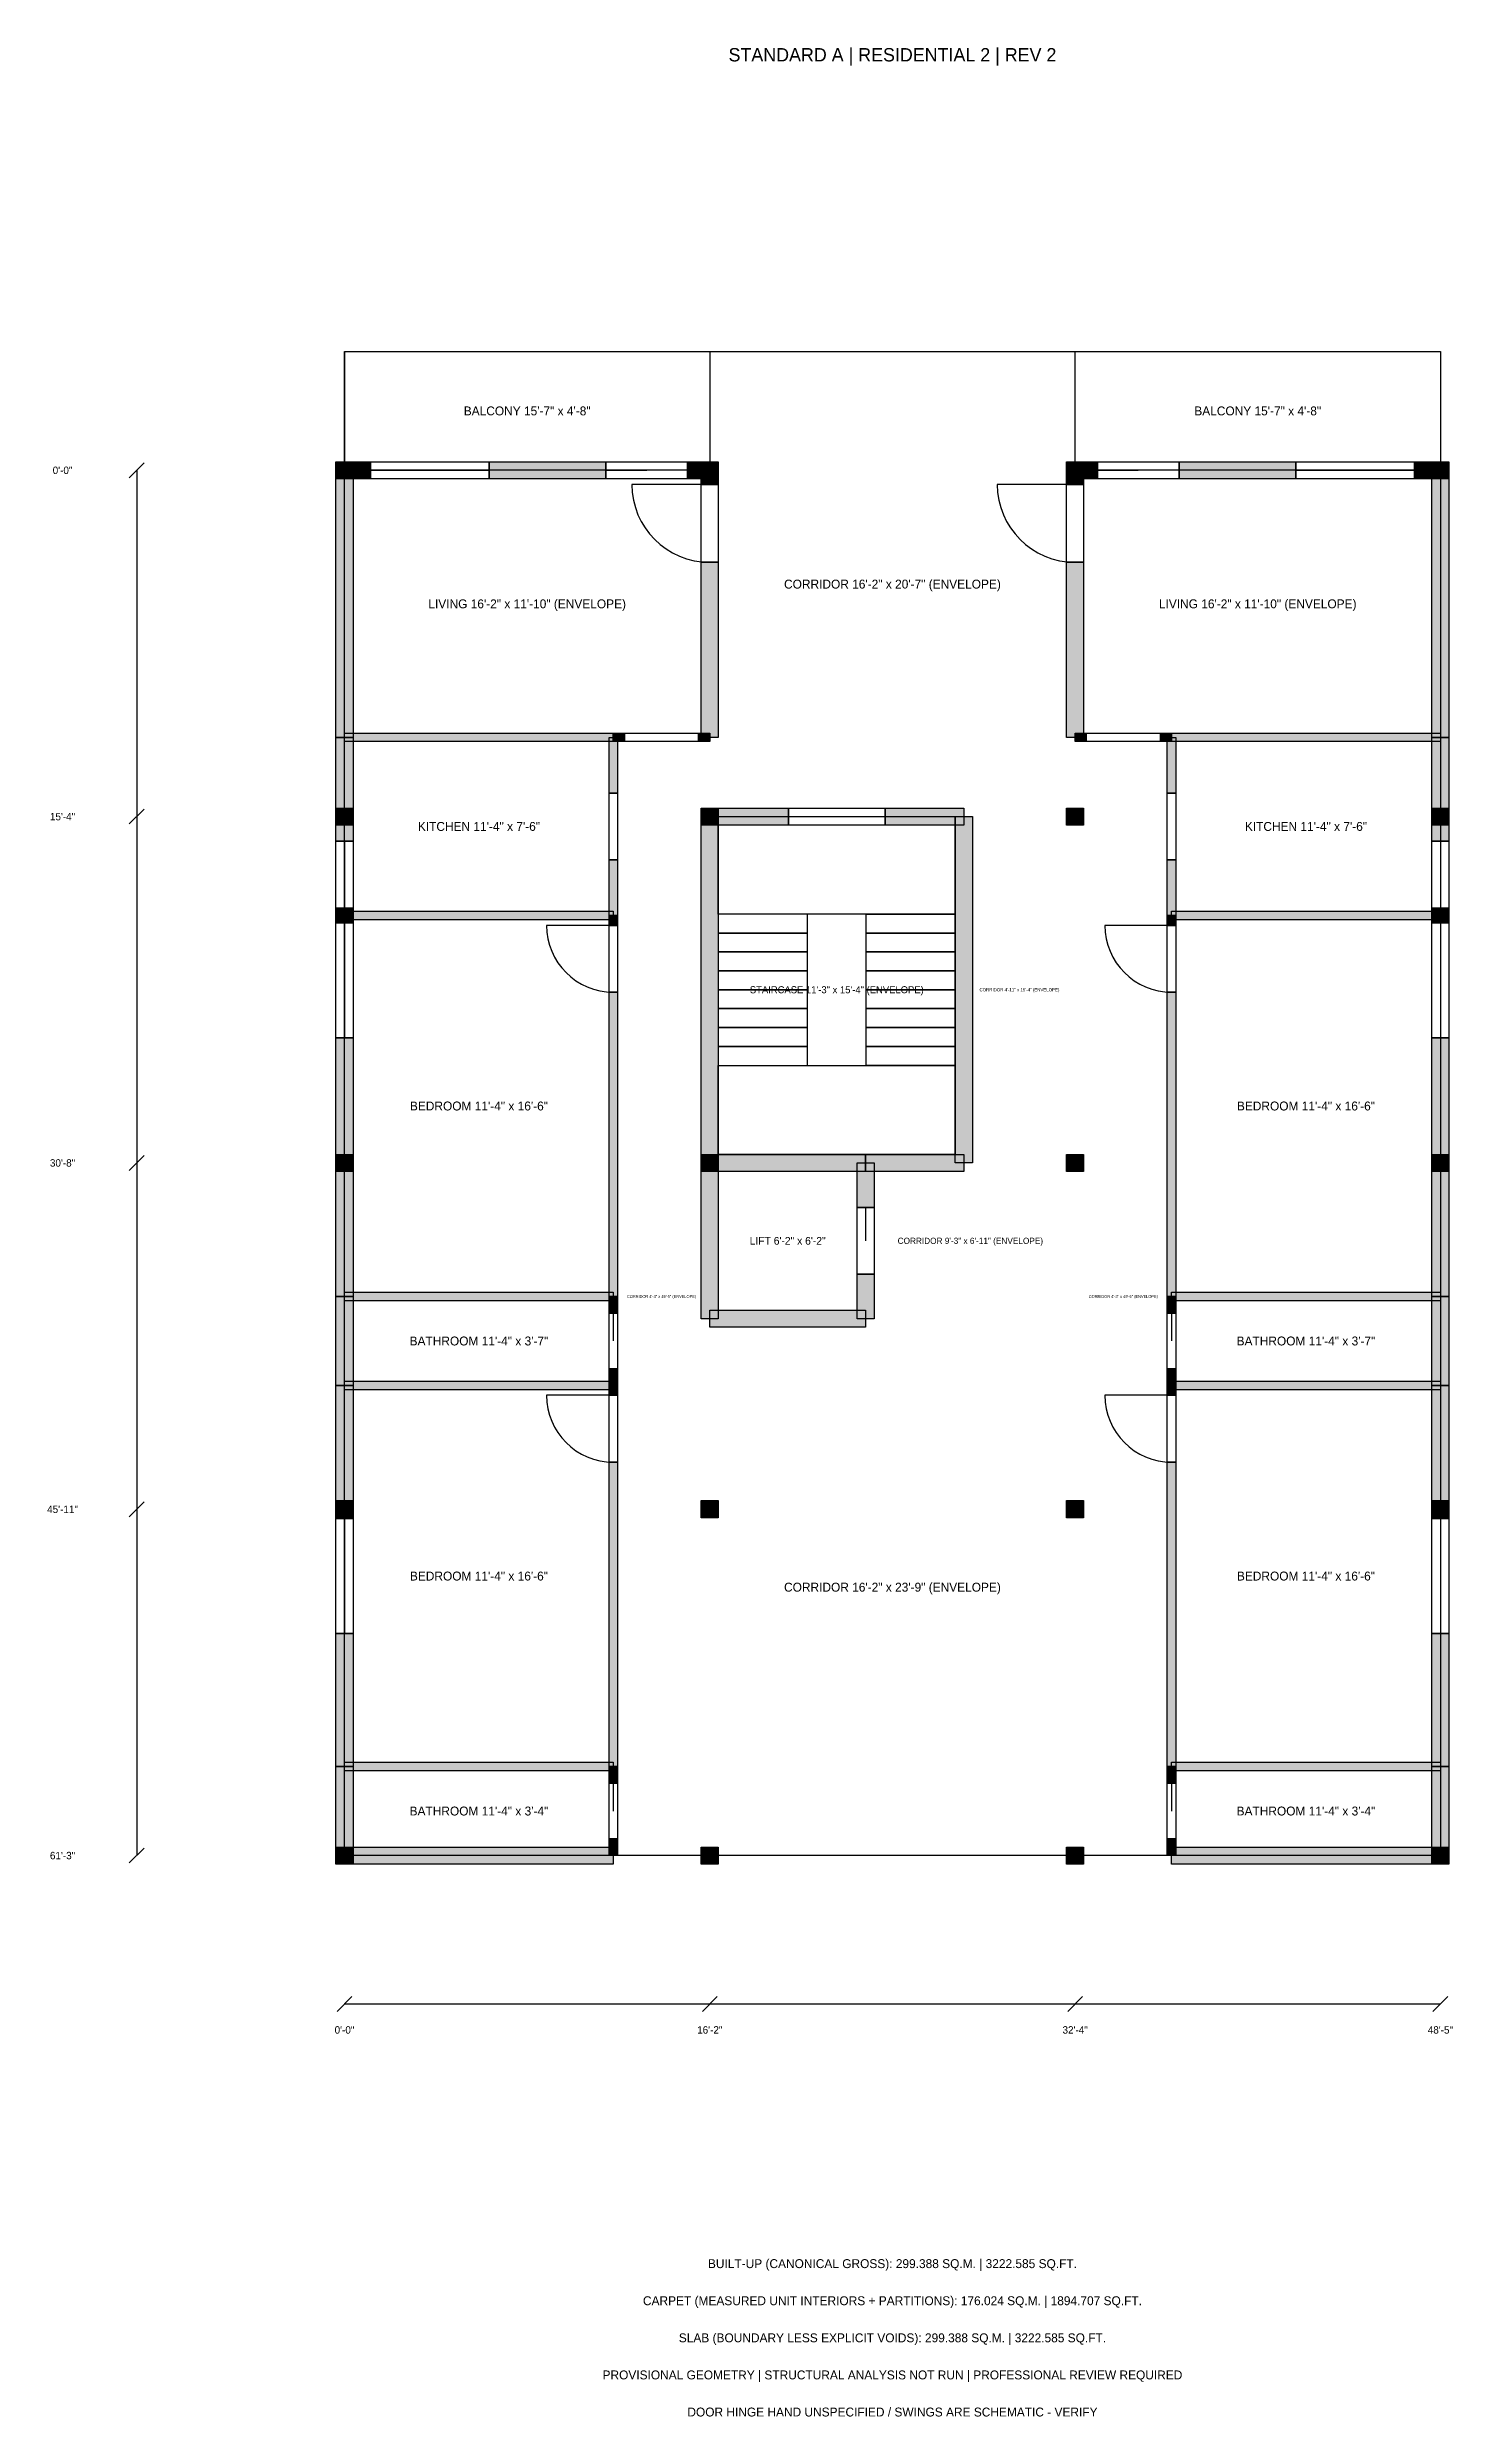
# Model space of a CAD drawing. Header units: millimetres. Extents: x -2389 to 167630, y -30947 to 985.
# Drawn here: x 73151 to 92090, y -30947 to 985 of the extents above; entities that cross this region are included whole.
import ezdxf
from ezdxf.enums import TextEntityAlignment as Align

# ---------------------------------------------------------------- set-up
doc = ezdxf.new("R2010")
doc.units = ezdxf.units.MM
for name, color, linetype in [('A-ANNO-DIMS', 7, 'Continuous'), ('A-ANNO-TEXT', 1, 'Continuous'), ('A-DOOR', 2, 'Continuous'), ('A-FLOR-BALC', 3, 'Continuous'), ('A-GUARD', 32, 'Continuous'), ('A-SLAB', 9, 'Continuous'), ('A-STAIR', 8, 'Continuous'), ('A-WALL-EXTR', 11, 'Continuous'), ('A-WALL-INTR', 252, 'Continuous'), ('A-WIND', 2, 'Continuous'), ('S-COLS', 5, 'Continuous')]:
    doc.layers.add(name, color=color, linetype=linetype)
doc.styles.add('ARGON_RESIDENTIAL', font='txt')

msp = doc.modelspace()

# ---------------------------------------------------------------- texts
at = {"layer": 'A-ANNO-DIMS', "style": 'ARGON_RESIDENTIAL'}
for s, p in [('0\'-0"', (73355, -4715)), ('15\'-4"', (73355, -9382)), ('30\'-8"', (73355, -14050)), ('45\'-11"', (73355, -18718)), ('61\'-3"', (73355, -23385)), ('0\'-0"', (77155, -25735)), ('16\'-2"', (82078, -25735)), ('32\'-4"', (87002, -25735)), ('48\'-5"', (91925, -25735))]:
    msp.add_text(s, height=100, dxfattribs=at).set_placement(p, align=Align.MIDDLE_CENTER)
at = {"layer": 'A-ANNO-TEXT', "style": 'ARGON_RESIDENTIAL'}
for s, height, p in [('STANDARD A | RESIDENTIAL 2 | REV 2', 180, (84540, 885)), ('BALCONY 15\'-7" x 4\'-8"', 120, (79617, -3915)), ('BALCONY 15\'-7" x 4\'-8"', 120, (89463, -3915)), ('CORRIDOR 16\'-2" x 20\'-7" (ENVELOPE)', 120, (84540, -6249)), ('LIVING 16\'-2" x 11\'-10" (ENVELOPE)', 120, (79617, -6515)), ('LIVING 16\'-2" x 11\'-10" (ENVELOPE)', 120, (89463, -6515)), ('KITCHEN 11\'-4" x 7\'-6"', 120, (78967, -9515)), ('KITCHEN 11\'-4" x 7\'-6"', 120, (90113, -9515)), ('STAIRCASE 11\'-3" x 15\'-4" (ENVELOPE)', 95.09, (83790, -11716)), ('CORRIDOR 4\'-11" x 15\'-4" (ENVELOPE)', 42.86, (86252, -11716)), ('BEDROOM 11\'-4" x 16\'-6"', 120, (78967, -13283)), ('BEDROOM 11\'-4" x 16\'-6"', 120, (90113, -13283)), ('LIFT 6\'-2" x 6\'-2"', 103.89, (83128, -15100)), ('CORRIDOR 9\'-3" x 6\'-11" (ENVELOPE)', 83.04, (85590, -15100)), ('CORRIDOR 4\'-3" x 49\'-5" (ENVELOPE)', 38.24, (81428, -15850)), ('CORRIDOR 4\'-3" x 49\'-5" (ENVELOPE)', 38.24, (87652, -15850)), ('BATHROOM 11\'-4" x 3\'-7"', 120, (78967, -16450)), ('BATHROOM 11\'-4" x 3\'-7"', 120, (90113, -16450)), ('BEDROOM 11\'-4" x 16\'-6"', 120, (78967, -19618)), ('CORRIDOR 16\'-2" x 23\'-9" (ENVELOPE)', 120, (84540, -19768)), ('BEDROOM 11\'-4" x 16\'-6"', 120, (90113, -19618)), ('BATHROOM 11\'-4" x 3\'-4"', 120, (78967, -22785)), ('BATHROOM 11\'-4" x 3\'-4"', 120, (90113, -22785)), ('BUILT-UP (CANONICAL GROSS): 299.388 SQ.M. | 3222.585 SQ.FT.', 120, (84540, -28885)), ('CARPET (MEASURED UNIT INTERIORS + PARTITIONS): 176.024 SQ.M. | 1894.707 SQ.FT.', 120, (84540, -29385)), ('SLAB (BOUNDARY LESS EXPLICIT VOIDS): 299.388 SQ.M. | 3222.585 SQ.FT.', 120, (84540, -29885)), ('PROVISIONAL GEOMETRY | STRUCTURAL ANALYSIS NOT RUN | PROFESSIONAL REVIEW REQUIRED', 120, (84540, -30385)), ('DOOR HINGE HAND UNSPECIFIED / SWINGS ARE SCHEMATIC - VERIFY', 120, (84540, -30885))]:
    msp.add_text(s, height=height, dxfattribs=at).set_placement(p, align=Align.MIDDLE_CENTER)

# ---------------------------------------------------------------- linework, layer by layer
at = {"layer": 'A-ANNO-DIMS'}
for p, q in [((74255, -4815), (74455, -4615)), ((74355, -4715), (74355, -9382)), ((74255, -9482), (74455, -9282)), ((74355, -9382), (74355, -14050)), ((74255, -14150), (74455, -13950)), ((74355, -14050), (74355, -18718)), ((74255, -18818), (74455, -18618)), ((74355, -18718), (74355, -23385)), ((74255, -23485), (74455, -23285)), ((77055, -25485), (77255, -25285)), ((77155, -25385), (82078, -25385)), ((81978, -25485), (82178, -25285)), ((82078, -25385), (87002, -25385)), ((86902, -25485), (87102, -25285)), ((87002, -25385), (91925, -25385)), ((91825, -25485), (92025, -25285))]:
    msp.add_line(p, q, dxfattribs=at)
at = {"layer": 'A-DOOR'}
for p, q in [((80678, -4715), (81228, -4715)), ((87302, -4715), (87852, -4715)), ((82078, -4905), (81028, -4905)), ((87002, -4905), (85952, -4905)), ((80778, -10848), (79878, -10848)), ((88302, -10848), (87402, -10848)), ((84178, -14650), (84178, -15100)), ((80778, -16075), (80778, -16450)), ((88302, -16075), (88302, -16450)), ((80778, -17182), (79878, -17182)), ((88302, -17182), (87402, -17182)), ((80778, -22410), (80778, -22785)), ((88302, -22410), (88302, -22785))]:
    msp.add_line(p, q, dxfattribs=at)
for points in [[(80678, -4600), (81778, -4600), (81778, -4830), (80678, -4830)], [(87302, -4600), (88402, -4600), (88402, -4830), (87302, -4830)], [(82193, -4905), (82193, -5955), (81963, -5955), (81963, -4905)], [(87117, -4905), (87117, -5955), (86887, -5955), (86887, -4905)], [(80928, -8258), (81928, -8258), (81928, -8372), (80928, -8372)], [(87152, -8258), (88152, -8258), (88152, -8372), (87152, -8372)], [(80836, -9065), (80836, -9965), (80721, -9965), (80721, -9065)], [(88359, -9065), (88359, -9965), (88244, -9965), (88244, -9065)], [(83140, -9268), (84440, -9268), (84440, -9498), (83140, -9498)], [(80836, -10848), (80836, -11748), (80721, -11748), (80721, -10848)], [(88359, -10848), (88359, -11748), (88244, -11748), (88244, -10848)], [(84293, -14650), (84293, -15550), (84063, -15550), (84063, -14650)], [(80836, -16075), (80836, -16825), (80721, -16825), (80721, -16075)], [(88359, -16075), (88359, -16825), (88244, -16825), (88244, -16075)], [(80836, -17182), (80836, -18082), (80721, -18082), (80721, -17182)], [(88359, -17182), (88359, -18082), (88244, -18082), (88244, -17182)], [(80836, -22410), (80836, -23160), (80721, -23160), (80721, -22410)], [(88359, -22410), (88359, -23160), (88244, -23160), (88244, -22410)]]:
    msp.add_lwpolyline(points, close=True, dxfattribs=at)
for centre, radius in [((82078, -4905), 1050), ((87002, -4905), 1050), ((80778, -10848), 900), ((88302, -10848), 900), ((80778, -17182), 900), ((88302, -17182), 900)]:
    msp.add_arc(centre, radius, 180, -90, dxfattribs=at)
at = {"layer": 'A-FLOR-BALC'}
for points in [[(77155, -3115), (82078, -3115), (82078, -4715), (77155, -4715)], [(87002, -3115), (91925, -3115), (91925, -4715), (87002, -4715)]]:
    msp.add_lwpolyline(points, close=True, dxfattribs=at)
at = {"layer": 'A-GUARD'}
for p, q in [((77155, -3115), (82078, -3115)), ((77155, -3115), (77155, -4715)), ((87002, -3115), (91925, -3115)), ((91925, -3115), (91925, -4715))]:
    msp.add_line(p, q, dxfattribs=at)
at = {"layer": 'A-SLAB'}
msp.add_lwpolyline([(77155, -3115), (91925, -3115), (91925, -23385), (77155, -23385)], close=True, dxfattribs=at)
at = {"layer": 'A-STAIR'}
for points in [[(82193, -9382), (85387, -9382), (85387, -10698), (82193, -10698)], [(83393, -10698), (82193, -10698), (82193, -10952), (83393, -10952)], [(85387, -10952), (84187, -10952), (84187, -10698), (85387, -10698)], [(83393, -10952), (82193, -10952), (82193, -11207), (83393, -11207)], [(85387, -11207), (84187, -11207), (84187, -10952), (85387, -10952)], [(83393, -11207), (82193, -11207), (82193, -11462), (83393, -11462)], [(83393, -11462), (82193, -11462), (82193, -11716), (83393, -11716)], [(85387, -11462), (84187, -11462), (84187, -11207), (85387, -11207)], [(85387, -11716), (84187, -11716), (84187, -11462), (85387, -11462)], [(83393, -11716), (82193, -11716), (82193, -11971), (83393, -11971)], [(85387, -11971), (84187, -11971), (84187, -11716), (85387, -11716)], [(83393, -11971), (82193, -11971), (82193, -12226), (83393, -12226)], [(85387, -12226), (84187, -12226), (84187, -11971), (85387, -11971)], [(83393, -12226), (82193, -12226), (82193, -12480), (83393, -12480)], [(85387, -12480), (84187, -12480), (84187, -12226), (85387, -12226)], [(83393, -12480), (82193, -12480), (82193, -12735), (83393, -12735)], [(82193, -12735), (85387, -12735), (85387, -13935), (82193, -13935)], [(85387, -12735), (84187, -12735), (84187, -12480), (85387, -12480)]]:
    msp.add_lwpolyline(points, close=True, dxfattribs=at)
at = {"layer": 'A-WALL-EXTR'}
for points in [[(77270, -4715), (77270, -8315), (77040, -8315), (77040, -4715)], [(77155, -4600), (77505, -4600), (77505, -4830), (77155, -4830)], [(79105, -4600), (80678, -4600), (80678, -4830), (79105, -4830)], [(81778, -4600), (82078, -4600), (82078, -4830), (81778, -4830)], [(82193, -4715), (82193, -4905), (81963, -4905), (81963, -4715)], [(87117, -4715), (87117, -4905), (86887, -4905), (86887, -4715)], [(87002, -4600), (87302, -4600), (87302, -4830), (87002, -4830)], [(88402, -4600), (89975, -4600), (89975, -4830), (88402, -4830)], [(91575, -4600), (91925, -4600), (91925, -4830), (91575, -4830)], [(92040, -4715), (92040, -8315), (91810, -8315), (91810, -4715)], [(82193, -5955), (82193, -8315), (81963, -8315), (81963, -5955)], [(87117, -5955), (87117, -8315), (86887, -8315), (86887, -5955)], [(77270, -8315), (77270, -9715), (77040, -9715), (77040, -8315)], [(92040, -8315), (92040, -9715), (91810, -9715), (91810, -8315)], [(82193, -9382), (82193, -14050), (81963, -14050), (81963, -9382)], [(77270, -10615), (77270, -10715), (77040, -10715), (77040, -10615)], [(77270, -10715), (77270, -10815), (77040, -10815), (77040, -10715)], [(92040, -10615), (92040, -10715), (91810, -10715), (91810, -10615)], [(92040, -10715), (92040, -10815), (91810, -10815), (91810, -10715)], [(77270, -12365), (77270, -15850), (77040, -15850), (77040, -12365)], [(92040, -12365), (92040, -15850), (91810, -15850), (91810, -12365)], [(82193, -14050), (82193, -16150), (81963, -16150), (81963, -14050)], [(77270, -15850), (77270, -17050), (77040, -17050), (77040, -15850)], [(92040, -15850), (92040, -17050), (91810, -17050), (91810, -15850)], [(77270, -17050), (77270, -18842), (77040, -18842), (77040, -17050)], [(92040, -17050), (92040, -18842), (91810, -18842), (91810, -17050)], [(77270, -20393), (77270, -22185), (77040, -22185), (77040, -20393)], [(92040, -20393), (92040, -22185), (91810, -22185), (91810, -20393)], [(77270, -22185), (77270, -23385), (77040, -23385), (77040, -22185)], [(92040, -22185), (92040, -23385), (91810, -23385), (91810, -22185)], [(77155, -23270), (80778, -23270), (80778, -23500), (77155, -23500)], [(88302, -23270), (91925, -23270), (91925, -23500), (88302, -23500)]]:
    msp.add_lwpolyline(points, close=True, dxfattribs=at)
for points in [[(77270, -4715), (77270, -8315), (77040, -4715), (77040, -8315)], [(77155, -4600), (77505, -4600), (77155, -4830), (77505, -4830)], [(79105, -4600), (80678, -4600), (79105, -4830), (80678, -4830)], [(81778, -4600), (82078, -4600), (81778, -4830), (82078, -4830)], [(82193, -4715), (82193, -4905), (81963, -4715), (81963, -4905)], [(87117, -4715), (87117, -4905), (86887, -4715), (86887, -4905)], [(87002, -4600), (87302, -4600), (87002, -4830), (87302, -4830)], [(88402, -4600), (89975, -4600), (88402, -4830), (89975, -4830)], [(91575, -4600), (91925, -4600), (91575, -4830), (91925, -4830)], [(92040, -4715), (92040, -8315), (91810, -4715), (91810, -8315)], [(82193, -5955), (82193, -8315), (81963, -5955), (81963, -8315)], [(87117, -5955), (87117, -8315), (86887, -5955), (86887, -8315)], [(77270, -8315), (77270, -9715), (77040, -8315), (77040, -9715)], [(92040, -8315), (92040, -9715), (91810, -8315), (91810, -9715)], [(82193, -9382), (82193, -14050), (81963, -9382), (81963, -14050)], [(77270, -10615), (77270, -10715), (77040, -10615), (77040, -10715)], [(77270, -10715), (77270, -10815), (77040, -10715), (77040, -10815)], [(92040, -10615), (92040, -10715), (91810, -10615), (91810, -10715)], [(92040, -10715), (92040, -10815), (91810, -10715), (91810, -10815)], [(77270, -12365), (77270, -15850), (77040, -12365), (77040, -15850)], [(92040, -12365), (92040, -15850), (91810, -12365), (91810, -15850)], [(82193, -14050), (82193, -16150), (81963, -14050), (81963, -16150)], [(77270, -15850), (77270, -17050), (77040, -15850), (77040, -17050)], [(92040, -15850), (92040, -17050), (91810, -15850), (91810, -17050)], [(77270, -17050), (77270, -18842), (77040, -17050), (77040, -18842)], [(92040, -17050), (92040, -18842), (91810, -17050), (91810, -18842)], [(77270, -20393), (77270, -22185), (77040, -20393), (77040, -22185)], [(92040, -20393), (92040, -22185), (91810, -20393), (91810, -22185)], [(77270, -22185), (77270, -23385), (77040, -22185), (77040, -23385)], [(92040, -22185), (92040, -23385), (91810, -22185), (91810, -23385)], [(77155, -23270), (80778, -23270), (77155, -23500), (80778, -23500)], [(88302, -23270), (91925, -23270), (88302, -23500), (91925, -23500)]]:
    msp.add_solid(points, dxfattribs=at)
at = {"layer": 'A-WALL-INTR'}
for points in [[(77155, -8258), (80778, -8258), (80778, -8372), (77155, -8372)], [(80778, -8258), (80928, -8258), (80928, -8372), (80778, -8372)], [(81928, -8258), (82078, -8258), (82078, -8372), (81928, -8372)], [(87002, -8258), (87152, -8258), (87152, -8372), (87002, -8372)], [(88152, -8258), (88302, -8258), (88302, -8372), (88152, -8372)], [(88302, -8258), (91925, -8258), (91925, -8372), (88302, -8372)], [(80836, -8315), (80836, -9065), (80721, -9065), (80721, -8315)], [(88359, -8315), (88359, -9065), (88244, -9065), (88244, -8315)], [(82078, -9268), (83140, -9268), (83140, -9498), (82078, -9498)], [(84440, -9268), (85502, -9268), (85502, -9498), (84440, -9498)], [(85617, -9382), (85617, -14050), (85387, -14050), (85387, -9382)], [(80836, -9965), (80836, -10715), (80721, -10715), (80721, -9965)], [(88359, -9965), (88359, -10715), (88244, -10715), (88244, -9965)], [(77155, -10658), (80778, -10658), (80778, -10772), (77155, -10772)], [(80836, -10715), (80836, -10848), (80721, -10848), (80721, -10715)], [(88359, -10715), (88359, -10848), (88244, -10848), (88244, -10715)], [(88302, -10658), (91925, -10658), (91925, -10772), (88302, -10772)], [(80836, -11748), (80836, -15850), (80721, -15850), (80721, -11748)], [(88359, -11748), (88359, -15850), (88244, -15850), (88244, -11748)], [(82078, -13935), (84178, -13935), (84178, -14165), (82078, -14165)], [(84178, -13935), (85502, -13935), (85502, -14165), (84178, -14165)], [(84293, -14050), (84293, -14650), (84063, -14650), (84063, -14050)], [(84293, -15550), (84293, -16150), (84063, -16150), (84063, -15550)], [(77155, -15792), (80778, -15792), (80778, -15908), (77155, -15908)], [(80836, -15850), (80836, -16075), (80721, -16075), (80721, -15850)], [(88359, -15850), (88359, -16075), (88244, -16075), (88244, -15850)], [(88302, -15792), (91925, -15792), (91925, -15908), (88302, -15908)], [(82078, -16035), (84178, -16035), (84178, -16265), (82078, -16265)], [(80836, -16825), (80836, -17050), (80721, -17050), (80721, -16825)], [(88359, -16825), (88359, -17050), (88244, -17050), (88244, -16825)], [(77155, -16992), (80778, -16992), (80778, -17108), (77155, -17108)], [(80836, -17050), (80836, -17182), (80721, -17182), (80721, -17050)], [(88359, -17050), (88359, -17182), (88244, -17182), (88244, -17050)], [(88302, -16992), (91925, -16992), (91925, -17108), (88302, -17108)], [(80836, -18082), (80836, -22185), (80721, -22185), (80721, -18082)], [(88359, -18082), (88359, -22185), (88244, -22185), (88244, -18082)], [(77155, -22128), (80778, -22128), (80778, -22242), (77155, -22242)], [(80836, -22185), (80836, -22410), (80721, -22410), (80721, -22185)], [(88359, -22185), (88359, -22410), (88244, -22410), (88244, -22185)], [(88302, -22128), (91925, -22128), (91925, -22242), (88302, -22242)], [(80836, -23160), (80836, -23385), (80721, -23385), (80721, -23160)], [(88359, -23160), (88359, -23385), (88244, -23385), (88244, -23160)]]:
    msp.add_lwpolyline(points, close=True, dxfattribs=at)
for points in [[(77155, -8258), (80778, -8258), (77155, -8372), (80778, -8372)], [(80778, -8258), (80928, -8258), (80778, -8372), (80928, -8372)], [(81928, -8258), (82078, -8258), (81928, -8372), (82078, -8372)], [(87002, -8258), (87152, -8258), (87002, -8372), (87152, -8372)], [(88152, -8258), (88302, -8258), (88152, -8372), (88302, -8372)], [(88302, -8258), (91925, -8258), (88302, -8372), (91925, -8372)], [(80836, -8315), (80836, -9065), (80721, -8315), (80721, -9065)], [(88359, -8315), (88359, -9065), (88244, -8315), (88244, -9065)], [(82078, -9268), (83140, -9268), (82078, -9498), (83140, -9498)], [(84440, -9268), (85502, -9268), (84440, -9498), (85502, -9498)], [(85617, -9382), (85617, -14050), (85387, -9382), (85387, -14050)], [(80836, -9965), (80836, -10715), (80721, -9965), (80721, -10715)], [(88359, -9965), (88359, -10715), (88244, -9965), (88244, -10715)], [(77155, -10658), (80778, -10658), (77155, -10772), (80778, -10772)], [(80836, -10715), (80836, -10848), (80721, -10715), (80721, -10848)], [(88359, -10715), (88359, -10848), (88244, -10715), (88244, -10848)], [(88302, -10658), (91925, -10658), (88302, -10772), (91925, -10772)], [(80836, -11748), (80836, -15850), (80721, -11748), (80721, -15850)], [(88359, -11748), (88359, -15850), (88244, -11748), (88244, -15850)], [(82078, -13935), (84178, -13935), (82078, -14165), (84178, -14165)], [(84178, -13935), (85502, -13935), (84178, -14165), (85502, -14165)], [(84293, -14050), (84293, -14650), (84063, -14050), (84063, -14650)], [(84293, -15550), (84293, -16150), (84063, -15550), (84063, -16150)], [(77155, -15792), (80778, -15792), (77155, -15908), (80778, -15908)], [(80836, -15850), (80836, -16075), (80721, -15850), (80721, -16075)], [(88359, -15850), (88359, -16075), (88244, -15850), (88244, -16075)], [(88302, -15792), (91925, -15792), (88302, -15908), (91925, -15908)], [(82078, -16035), (84178, -16035), (82078, -16265), (84178, -16265)], [(80836, -16825), (80836, -17050), (80721, -16825), (80721, -17050)], [(88359, -16825), (88359, -17050), (88244, -16825), (88244, -17050)], [(77155, -16992), (80778, -16992), (77155, -17108), (80778, -17108)], [(80836, -17050), (80836, -17182), (80721, -17050), (80721, -17182)], [(88359, -17050), (88359, -17182), (88244, -17050), (88244, -17182)], [(88302, -16992), (91925, -16992), (88302, -17108), (91925, -17108)], [(80836, -18082), (80836, -22185), (80721, -18082), (80721, -22185)], [(88359, -18082), (88359, -22185), (88244, -18082), (88244, -22185)], [(77155, -22128), (80778, -22128), (77155, -22242), (80778, -22242)], [(80836, -22185), (80836, -22410), (80721, -22185), (80721, -22410)], [(88359, -22185), (88359, -22410), (88244, -22185), (88244, -22410)], [(88302, -22128), (91925, -22128), (88302, -22242), (91925, -22242)], [(80836, -23160), (80836, -23385), (80721, -23160), (80721, -23385)], [(88359, -23160), (88359, -23385), (88244, -23160), (88244, -23385)]]:
    msp.add_solid(points, dxfattribs=at)
at = {"layer": 'A-WIND'}
for p, q in [((77505, -4715), (79105, -4715)), ((89975, -4715), (91575, -4715)), ((77155, -9715), (77155, -10615)), ((91925, -9715), (91925, -10615)), ((77155, -10815), (77155, -12365)), ((91925, -10815), (91925, -12365)), ((77155, -18842), (77155, -20393)), ((91925, -18842), (91925, -20393))]:
    msp.add_line(p, q, dxfattribs=at)
for points in [[(77505, -4600), (79105, -4600), (79105, -4830), (77505, -4830)], [(89975, -4600), (91575, -4600), (91575, -4830), (89975, -4830)], [(77270, -9715), (77270, -10615), (77040, -10615), (77040, -9715)], [(92040, -9715), (92040, -10615), (91810, -10615), (91810, -9715)], [(77270, -10815), (77270, -12365), (77040, -12365), (77040, -10815)], [(92040, -10815), (92040, -12365), (91810, -12365), (91810, -10815)], [(77270, -18842), (77270, -20393), (77040, -20393), (77040, -18842)], [(92040, -18842), (92040, -20393), (91810, -20393), (91810, -18842)]]:
    msp.add_lwpolyline(points, close=True, dxfattribs=at)
at = {"layer": 'S-COLS'}
for points in [[(77040, -4600), (77270, -4600), (77270, -4830), (77040, -4830)], [(81963, -4600), (82193, -4600), (82193, -4830), (81963, -4830)], [(86887, -4600), (87117, -4600), (87117, -4830), (86887, -4830)], [(91810, -4600), (92040, -4600), (92040, -4830), (91810, -4830)], [(77040, -9268), (77270, -9268), (77270, -9498), (77040, -9498)], [(81963, -9268), (82193, -9268), (82193, -9498), (81963, -9498)], [(86887, -9268), (87117, -9268), (87117, -9498), (86887, -9498)], [(91810, -9268), (92040, -9268), (92040, -9498), (91810, -9498)], [(77040, -13935), (77270, -13935), (77270, -14165), (77040, -14165)], [(81963, -13935), (82193, -13935), (82193, -14165), (81963, -14165)], [(86887, -13935), (87117, -13935), (87117, -14165), (86887, -14165)], [(91810, -13935), (92040, -13935), (92040, -14165), (91810, -14165)], [(77040, -18602), (77270, -18602), (77270, -18832), (77040, -18832)], [(81963, -18602), (82193, -18602), (82193, -18832), (81963, -18832)], [(86887, -18602), (87117, -18602), (87117, -18832), (86887, -18832)], [(91810, -18602), (92040, -18602), (92040, -18832), (91810, -18832)], [(77040, -23270), (77270, -23270), (77270, -23500), (77040, -23500)], [(81963, -23270), (82193, -23270), (82193, -23500), (81963, -23500)], [(86887, -23270), (87117, -23270), (87117, -23500), (86887, -23500)], [(91810, -23270), (92040, -23270), (92040, -23500), (91810, -23500)]]:
    msp.add_lwpolyline(points, close=True, dxfattribs=at)
for points in [[(77040, -4600), (77270, -4600), (77040, -4830), (77270, -4830)], [(81963, -4600), (82193, -4600), (81963, -4830), (82193, -4830)], [(86887, -4600), (87117, -4600), (86887, -4830), (87117, -4830)], [(91810, -4600), (92040, -4600), (91810, -4830), (92040, -4830)], [(77040, -9268), (77270, -9268), (77040, -9498), (77270, -9498)], [(81963, -9268), (82193, -9268), (81963, -9498), (82193, -9498)], [(86887, -9268), (87117, -9268), (86887, -9498), (87117, -9498)], [(91810, -9268), (92040, -9268), (91810, -9498), (92040, -9498)], [(77040, -13935), (77270, -13935), (77040, -14165), (77270, -14165)], [(81963, -13935), (82193, -13935), (81963, -14165), (82193, -14165)], [(86887, -13935), (87117, -13935), (86887, -14165), (87117, -14165)], [(91810, -13935), (92040, -13935), (91810, -14165), (92040, -14165)], [(77040, -18602), (77270, -18602), (77040, -18832), (77270, -18832)], [(81963, -18602), (82193, -18602), (81963, -18832), (82193, -18832)], [(86887, -18602), (87117, -18602), (86887, -18832), (87117, -18832)], [(91810, -18602), (92040, -18602), (91810, -18832), (92040, -18832)], [(77040, -23270), (77270, -23270), (77040, -23500), (77270, -23500)], [(81963, -23270), (82193, -23270), (81963, -23500), (82193, -23500)], [(86887, -23270), (87117, -23270), (86887, -23500), (87117, -23500)], [(91810, -23270), (92040, -23270), (91810, -23500), (92040, -23500)]]:
    msp.add_solid(points, dxfattribs=at)

msp.set_redraw_order([(e.dxf.handle, doc.entitydb.next_handle()) for e in msp.query("TEXT MTEXT ATTDEF DIMENSION ARC_DIMENSION")])  # texts and dimensions are drawn at this point

doc.saveas('drawing.dxf')
